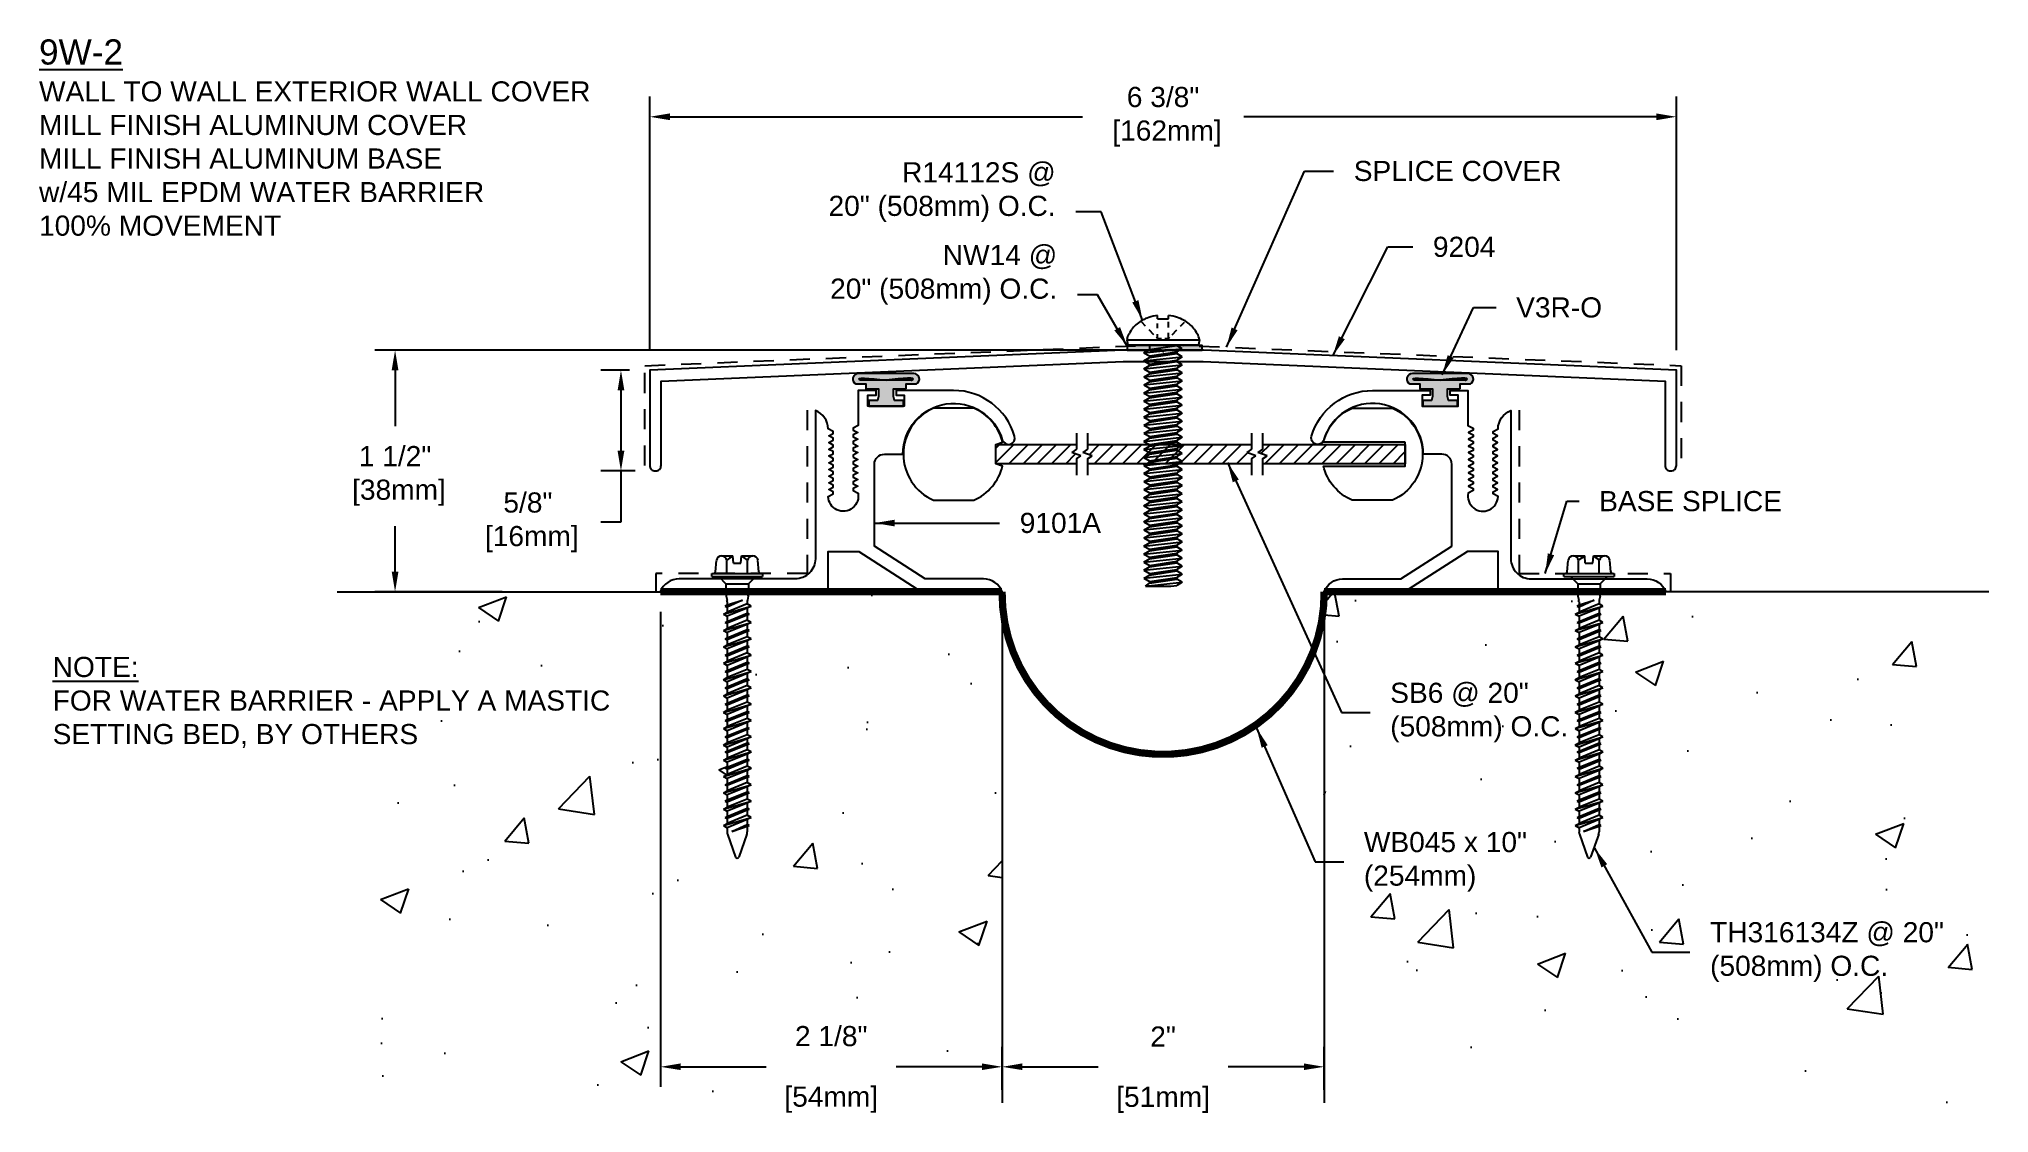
# Model space of a CAD drawing. Header units: inches. Extents: x 1.4 to 13.6, y 3.5 to 10.2.
import ezdxf

# ---------------------------------------------------------------- set-up
doc = ezdxf.new("R2010")
doc.units = ezdxf.units.IN
doc.header["$MEASUREMENT"] = 0
doc.linetypes.add('DASHED2', pattern=[0.375, 0.25, -0.125])
for name, color, linetype in [('ANCHORS', 4, 'Continuous'), ('CONDITIONS', 1, 'Continuous'), ('DIMENSIONS', 3, 'Continuous'), ('FILLERS', 2, 'Continuous'), ('METALS', 7, 'Continuous'), ('TEXT', 2, 'Continuous')]:
    doc.layers.add(name, color=color, linetype=linetype)
doc.styles.add('ARIAL', font='arial.ttf')
doc.dimstyles.new('Arial', dxfattribs={"dimtxt": 0.125, "dimasz": 0.125, "dimexe": 0.125, "dimexo": 0.125, "dimgap": 0.125, "dimtad": 0, "dimtih": 1, "dimtoh": 1, "dimdec": 4, "dimzin": 3, "dimdsep": 46, "dimlunit": 4, "dimtxsty": 'ARIAL', "dimcen": 0.125, "dimadec": 0, "dimazin": 0, "dimtfac": 1, "dimtdec": 4, "dimtofl": 0, "dimtmove": 0, "dimatfit": 3, "dimfxl": 0, "dimfrac": 2, "dimtolj": 1, "dimtzin": 0, "dimarcsym": 0})
pattern_1 = [(50, (0, 0.045), (1.79315, -0.15688), [0.1875, -2.0625]), (355, (0, 0.045), (-0.34688, 1.88048), [0.15, -1.65]), (100.451, (0.1494, 0.032), (1.44627, 1.7236), [0.15935, -1.75286]), (46.184, (0, 0.545), (2.6681, -0.4138), [0.28125, -3.09375]), (96.636, (0.2223, 0.5105), (2.33666, 2.4353), [0.23903, -2.6293]), (351.184, (0, 0.545), (2.33665, 2.4353), [0.225, -2.475]), (21, (0.25, 0.42), (1.49227, -1.00655), [0.1875, -2.0625]), (326, (0.25, 0.42), (0.60829, 1.81288), [0.15, -1.65]), (71.451, (0.3744, 0.3361), (2.10056, 0.80633), [0.15935, -1.75286]), (37.5, (0, 0.045), (0.0304, 0.832235), [0, -1.63, 0, -1.675, 0, -1.65625]), (7.5, (0, 0.045), (0.657674, 0.98603), [0, -0.955, 0, -1.5925, 0, -0.63125]), (327.5, (-0.5575, 0.045), (1.334556, -0.056387), [0, -0.625, 0, -1.95, 0, -2.5875]), (317.5, (-0.8075, 0.045), (1.457965, 0.25026), [0, -0.8125, 0, -1.295, 0, -1.8375])]

msp = doc.modelspace()

# ---------------------------------------------------------------- texts
at = {"layer": 'TEXT', "attachment_point": 1, "style": 'ARIAL'}
for s, insert, char_height, width in [('{\\L9W-2\\P\\H0.8x;\\lWALL TO WALL EXTERIOR WALL COVER\\PMILL FINISH ALUMINUM COVER\\PMILL FINISH ALUMINUM BASE\\Pw/45 MIL EPDM WATER BARRIER\\P100% MOVEMENT}', (1.44772, 10.19463), 0.15625, 4.28125), ('{\\LNOTE:}\\PFOR WATER BARRIER - APPLY A MASTIC SETTING BED, BY OTHERS', (1.53229, 6.36035), 0.125, 3.5528074)]:
    msp.add_mtext(s, dxfattribs=dict(at, insert=insert, char_height=char_height, width=width))
at = {"layer": 'TEXT', "char_height": 0.125, "style": 'ARIAL'}
for s, insert, attachment_point in [('R14112S @\\P20" (508mm) O.C.', (7.76186, 9.06084), 9), ('SPLICE COVER', (9.61342, 9.37678), 4), ('9204', (10.10501, 8.90577), 4), ('\\A1;NW14 @\\P20" (508mm) O.C.', (7.77168, 8.5467), 9), ('V3R-O', (10.62202, 8.52955), 4), ('\\A1;BASE SPLICE', (11.13763, 7.3902), 1), ('9101A', (7.53891, 7.19138), 4), ('SB6 @ 20"\\P(508mm) O.C.', (9.83985, 6.01444), 4), ('WB045 x 10"\\P(254mm)', (9.67626, 5.08758), 4), ('TH316134Z @ 20"\\P(508mm) O.C.', (11.82659, 4.52771), 4)]:
    msp.add_mtext(s, dxfattribs=dict(at, insert=insert, attachment_point=attachment_point))

# ---------------------------------------------------------------- blocks, each defined once
blk = doc.blocks.new('9204')
blk.add_lwpolyline([(0.01, 0.07), (0, 0.06), (-0.01, 0.07), (-0.25, 0.07), (-3.188, -0.055), (-3.188, -0.646, 0.414214), (-3.154, -0.68), (-3.152, -0.68, 0.414214), (-3.118, -0.646), (-3.118, -0.122), (-0.249, 0), (0.249, 0), (3.118, -0.122), (3.118, -0.646, 0.414214), (3.152, -0.68), (3.154, -0.68, 0.414214), (3.188, -0.646), (3.188, -0.055), (0.25, 0.07)], format="xyb", close=True)
blk = doc.blocks.new('TH-316134')
for p, q in [((-0.097, 0.127), (-0.027, 0.127)), ((-0.023, 0.083), (-0.027, 0.127)), ((0.023, 0.083), (0.027, 0.127)), ((0.027, 0.127), (0.097, 0.127)), ((-0.157, 0.019), (0.157, 0.019)), ((-0.157, 0), (-0.157, 0.019)), ((-0.157, 0), (0.157, 0)), ((-0.135, 0.029), (-0.129, 0.1)), ((-0.115, 0), (-0.07, -0.045)), ((-0.065, 0.019), (-0.065, 0.1)), ((-0.023, 0.083), (0.023, 0.083)), ((0.064, 0.019), (0.064, 0.1)), ((0.115, 0), (0.07, -0.045)), ((0.135, 0.029), (0.129, 0.1)), ((0.157, 0.019), (0.157, 0)), ((-0.07, -0.045), (0.07, -0.045)), ((-0.07, -0.045), (-0.07, -0.112)), ((0.07, -0.045), (0.07, -0.112)), ((-0.086, -0.234), (0.086, -0.184)), ((-0.086, -0.234), (-0.062, -0.221)), ((-0.086, -0.234), (-0.062, -0.247)), ((-0.074, -0.184), (0.032, -0.147)), ((-0.074, -0.184), (-0.062, -0.177)), ((-0.074, -0.184), (-0.062, -0.19)), ((-0.074, -0.285), (0.074, -0.234)), ((-0.069, -0.122), (-0.063, -0.148)), ((0.032, -0.147), (-0.062, -0.19)), ((-0.062, -0.177), (0.032, -0.147)), ((-0.062, -0.157), (-0.062, -0.177)), ((0.062, -0.171), (-0.062, -0.221)), ((-0.062, -0.19), (-0.062, -0.221)), ((0.062, -0.197), (-0.062, -0.247)), ((-0.062, -0.279), (0.062, -0.228)), ((0.062, -0.241), (-0.062, -0.291)), ((0.062, -0.157), (0.062, -0.171)), ((0.086, -0.184), (0.062, -0.171)), ((0.086, -0.184), (0.062, -0.197)), ((0.062, -0.197), (0.062, -0.228)), ((0.074, -0.234), (0.062, -0.228)), ((0.074, -0.234), (0.062, -0.241)), ((0.062, -0.241), (0.062, -0.272)), ((0.069, -0.122), (0.063, -0.148)), ((-0.086, -0.336), (0.086, -0.285)), ((-0.086, -0.336), (-0.062, -0.323)), ((-0.086, -0.336), (-0.062, -0.349)), ((-0.074, -0.285), (-0.062, -0.279)), ((-0.074, -0.285), (-0.062, -0.291)), ((-0.074, -0.387), (0.074, -0.336)), ((-0.062, -0.247), (-0.062, -0.279)), ((0.062, -0.272), (-0.062, -0.323)), ((-0.062, -0.291), (-0.062, -0.323)), ((0.062, -0.298), (-0.062, -0.349)), ((-0.062, -0.381), (0.062, -0.33)), ((0.062, -0.342), (-0.062, -0.393)), ((-0.062, -0.349), (-0.062, -0.381)), ((0.086, -0.285), (0.062, -0.272)), ((0.086, -0.285), (0.062, -0.298)), ((0.062, -0.298), (0.062, -0.33)), ((0.074, -0.336), (0.062, -0.33)), ((0.074, -0.336), (0.062, -0.342)), ((0.062, -0.342), (0.062, -0.374)), ((-0.086, -0.437), (0.086, -0.387)), ((-0.086, -0.437), (-0.062, -0.425)), ((-0.086, -0.437), (-0.062, -0.45)), ((-0.074, -0.387), (-0.062, -0.381)), ((-0.074, -0.387), (-0.062, -0.393)), ((-0.074, -0.488), (0.074, -0.437)), ((-0.074, -0.488), (-0.062, -0.482)), ((0.062, -0.374), (-0.062, -0.425)), ((-0.062, -0.393), (-0.062, -0.425)), ((0.062, -0.4), (-0.062, -0.45)), ((-0.062, -0.482), (0.062, -0.431)), ((0.062, -0.444), (-0.062, -0.494)), ((-0.062, -0.45), (-0.062, -0.482)), ((0.062, -0.475), (-0.062, -0.526)), ((0.086, -0.387), (0.062, -0.374)), ((0.086, -0.387), (0.062, -0.4)), ((0.062, -0.4), (0.062, -0.431)), ((0.074, -0.437), (0.062, -0.431)), ((0.074, -0.437), (0.062, -0.444)), ((0.062, -0.444), (0.062, -0.475)), ((0.086, -0.488), (0.062, -0.475)), ((-0.086, -0.539), (0.086, -0.488)), ((-0.086, -0.539), (-0.062, -0.526)), ((-0.086, -0.539), (-0.062, -0.552)), ((-0.086, -0.641), (0.086, -0.59)), ((-0.074, -0.488), (-0.062, -0.494)), ((-0.074, -0.59), (0.074, -0.539)), ((-0.074, -0.59), (-0.062, -0.584)), ((-0.074, -0.59), (-0.062, -0.596)), ((-0.062, -0.494), (-0.062, -0.526)), ((0.062, -0.501), (-0.062, -0.552)), ((-0.062, -0.584), (0.062, -0.533)), ((0.062, -0.545), (-0.062, -0.596)), ((-0.062, -0.552), (-0.062, -0.584)), ((0.062, -0.577), (-0.062, -0.628)), ((-0.062, -0.596), (-0.062, -0.628)), ((0.062, -0.603), (-0.062, -0.654)), ((0.086, -0.488), (0.062, -0.501)), ((0.062, -0.501), (0.062, -0.533)), ((0.074, -0.539), (0.062, -0.533)), ((0.074, -0.539), (0.062, -0.545)), ((0.062, -0.545), (0.062, -0.577)), ((0.086, -0.59), (0.062, -0.577)), ((0.086, -0.59), (0.062, -0.603)), ((0.062, -0.603), (0.062, -0.634)), ((-0.086, -0.641), (-0.062, -0.628)), ((-0.086, -0.641), (-0.062, -0.654)), ((-0.086, -0.742), (0.086, -0.691)), ((-0.074, -0.691), (0.074, -0.641)), ((-0.074, -0.691), (-0.062, -0.685)), ((-0.074, -0.691), (-0.062, -0.698)), ((-0.062, -0.685), (0.062, -0.634)), ((0.062, -0.647), (-0.062, -0.698)), ((-0.062, -0.654), (-0.062, -0.685)), ((0.062, -0.678), (-0.062, -0.729)), ((-0.062, -0.698), (-0.062, -0.729)), ((0.062, -0.704), (-0.062, -0.755)), ((0.074, -0.641), (0.062, -0.634)), ((0.074, -0.641), (0.062, -0.647)), ((0.062, -0.647), (0.062, -0.678)), ((0.086, -0.691), (0.062, -0.678)), ((0.086, -0.691), (0.062, -0.704)), ((0.062, -0.704), (0.062, -0.736)), ((-0.086, -0.742), (-0.062, -0.729)), ((-0.086, -0.742), (-0.062, -0.755)), ((-0.086, -0.844), (0.086, -0.793)), ((-0.086, -0.844), (-0.062, -0.831)), ((-0.086, -0.844), (-0.062, -0.857)), ((-0.074, -0.793), (0.074, -0.742)), ((-0.074, -0.793), (-0.062, -0.787)), ((-0.074, -0.793), (-0.062, -0.799)), ((-0.074, -0.895), (0.074, -0.844)), ((-0.062, -0.787), (0.062, -0.736)), ((0.062, -0.748), (-0.062, -0.799)), ((-0.062, -0.755), (-0.062, -0.787)), ((0.062, -0.78), (-0.062, -0.831)), ((-0.062, -0.799), (-0.062, -0.831)), ((0.062, -0.806), (-0.062, -0.857)), ((-0.062, -0.888), (0.062, -0.838)), ((0.074, -0.742), (0.062, -0.736)), ((0.074, -0.742), (0.062, -0.748)), ((0.062, -0.748), (0.062, -0.78)), ((0.086, -0.793), (0.062, -0.78)), ((0.086, -0.793), (0.062, -0.806)), ((0.062, -0.806), (0.062, -0.838)), ((0.074, -0.844), (0.062, -0.838)), ((0.074, -0.844), (0.062, -0.85)), ((-0.086, -0.945), (0.086, -0.895)), ((-0.086, -0.945), (-0.062, -0.932)), ((-0.086, -0.945), (-0.062, -0.958)), ((-0.074, -0.895), (-0.062, -0.888)), ((-0.074, -0.895), (-0.062, -0.901)), ((-0.074, -0.996), (0.074, -0.945)), ((0.062, -0.85), (-0.062, -0.901)), ((-0.062, -0.857), (-0.062, -0.888)), ((0.062, -0.882), (-0.062, -0.932)), ((-0.062, -0.901), (-0.062, -0.932)), ((0.062, -0.907), (-0.062, -0.958)), ((-0.062, -0.99), (0.062, -0.939)), ((0.062, -0.951), (-0.062, -1.002)), ((-0.062, -0.958), (-0.062, -0.99)), ((0.062, -0.85), (0.062, -0.882)), ((0.086, -0.895), (0.062, -0.882)), ((0.086, -0.895), (0.062, -0.907)), ((0.062, -0.907), (0.062, -0.939)), ((0.074, -0.945), (0.062, -0.939)), ((0.074, -0.945), (0.062, -0.951)), ((0.062, -0.951), (0.062, -0.983)), ((-0.086, -1.047), (0.086, -0.996)), ((-0.086, -1.047), (-0.062, -1.034)), ((-0.086, -1.047), (-0.062, -1.06)), ((-0.086, -1.141), (0.086, -1.09)), ((-0.074, -0.996), (-0.062, -0.99)), ((-0.074, -0.996), (-0.062, -1.002)), ((-0.074, -1.09), (0.074, -1.039)), ((-0.074, -1.09), (-0.062, -1.084)), ((-0.074, -1.09), (-0.062, -1.096)), ((0.062, -0.983), (-0.062, -1.034)), ((-0.062, -1.002), (-0.062, -1.034)), ((0.062, -1.009), (-0.062, -1.06)), ((-0.062, -1.084), (0.062, -1.033)), ((0.062, -1.045), (-0.062, -1.096)), ((-0.062, -1.052), (-0.062, -1.084)), ((0.062, -1.077), (-0.062, -1.128)), ((0.086, -0.996), (0.062, -0.983)), ((0.086, -0.996), (0.062, -1.009)), ((0.062, -1.001), (0.062, -1.033)), ((0.074, -1.039), (0.062, -1.033)), ((0.074, -1.039), (0.062, -1.045)), ((0.062, -1.045), (0.062, -1.077)), ((0.086, -1.09), (0.062, -1.077)), ((0.086, -1.09), (0.062, -1.103)), ((-0.086, -1.141), (-0.062, -1.128)), ((-0.086, -1.141), (-0.062, -1.154)), ((-0.086, -1.242), (0.086, -1.191)), ((-0.074, -1.191), (0.074, -1.141)), ((-0.074, -1.191), (-0.062, -1.185)), ((-0.074, -1.191), (-0.062, -1.198)), ((-0.062, -1.096), (-0.062, -1.128)), ((0.062, -1.103), (-0.062, -1.154)), ((-0.062, -1.185), (0.062, -1.134)), ((0.062, -1.147), (-0.062, -1.198)), ((-0.062, -1.154), (-0.062, -1.185)), ((0.062, -1.178), (-0.062, -1.229)), ((-0.062, -1.198), (-0.062, -1.229)), ((0.062, -1.204), (-0.062, -1.255)), ((0.062, -1.103), (0.062, -1.134)), ((0.074, -1.141), (0.062, -1.134)), ((0.074, -1.141), (0.062, -1.147)), ((0.062, -1.147), (0.062, -1.178)), ((0.086, -1.191), (0.062, -1.178)), ((0.086, -1.191), (0.062, -1.204)), ((0.062, -1.204), (0.062, -1.236)), ((-0.086, -1.242), (-0.062, -1.229)), ((-0.086, -1.242), (-0.062, -1.255)), ((-0.086, -1.344), (0.086, -1.293)), ((-0.086, -1.344), (-0.062, -1.331)), ((-0.074, -1.293), (0.074, -1.242)), ((-0.074, -1.293), (-0.062, -1.287)), ((-0.074, -1.293), (-0.062, -1.299)), ((-0.062, -1.287), (0.062, -1.236)), ((0.062, -1.248), (-0.062, -1.299)), ((-0.062, -1.255), (-0.062, -1.287)), ((0.062, -1.28), (-0.062, -1.331)), ((-0.062, -1.299), (-0.062, -1.331)), ((0.062, -1.306), (-0.062, -1.357)), ((0.074, -1.242), (0.062, -1.236)), ((0.074, -1.242), (0.062, -1.248)), ((0.062, -1.248), (0.062, -1.28)), ((0.086, -1.293), (0.062, -1.28)), ((0.086, -1.293), (0.062, -1.306)), ((0.062, -1.306), (0.062, -1.338)), ((-0.086, -1.344), (-0.062, -1.357)), ((-0.086, -1.445), (0.086, -1.395)), ((-0.086, -1.445), (-0.062, -1.432)), ((-0.086, -1.445), (-0.062, -1.458)), ((-0.074, -1.395), (0.074, -1.344)), ((-0.074, -1.395), (-0.062, -1.388)), ((-0.074, -1.395), (-0.062, -1.401)), ((-0.074, -1.496), (0.074, -1.445)), ((-0.062, -1.388), (0.062, -1.338)), ((0.062, -1.35), (-0.062, -1.401)), ((-0.062, -1.357), (-0.062, -1.388)), ((0.062, -1.382), (-0.062, -1.432)), ((-0.062, -1.401), (-0.062, -1.432)), ((0.062, -1.407), (-0.062, -1.458)), ((-0.062, -1.49), (0.062, -1.439)), ((0.062, -1.451), (-0.062, -1.502)), ((0.074, -1.344), (0.062, -1.338)), ((0.074, -1.344), (0.062, -1.35)), ((0.062, -1.35), (0.062, -1.382)), ((0.086, -1.395), (0.062, -1.382)), ((0.086, -1.395), (0.062, -1.407)), ((0.062, -1.407), (0.062, -1.439)), ((0.074, -1.445), (0.062, -1.439)), ((0.074, -1.445), (0.062, -1.451)), ((0.062, -1.451), (0.062, -1.483)), ((-0.086, -1.547), (0.086, -1.496)), ((-0.086, -1.547), (-0.062, -1.534)), ((-0.086, -1.547), (-0.062, -1.56)), ((-0.074, -1.496), (-0.062, -1.49)), ((-0.074, -1.496), (-0.062, -1.502)), ((-0.062, -1.458), (-0.062, -1.49)), ((0.062, -1.483), (-0.062, -1.534)), ((-0.062, -1.502), (-0.062, -1.534)), ((0.062, -1.509), (-0.062, -1.56)), ((-0.062, -1.56), (-0.062, -1.586)), ((-0.034, -1.584), (0.062, -1.541)), ((-0.034, -1.584), (0.074, -1.547)), ((0.062, -1.553), (-0.034, -1.584)), ((0.086, -1.496), (0.062, -1.483)), ((0.086, -1.496), (0.062, -1.509)), ((0.062, -1.509), (0.062, -1.541)), ((0.074, -1.547), (0.062, -1.541)), ((0.074, -1.547), (0.062, -1.553)), ((0.062, -1.553), (0.062, -1.586)), ((-0.06, -1.601), (-0.01, -1.744)), ((0.06, -1.601), (0.01, -1.744))]:
    blk.add_line(p, q)
for centre, radius, start, end in [((-0.097, 0.095), 0.0327, 9.285, 170.715), ((0, 0.038), 0.0896, 107.4215, 136.0407), ((0, 0.038), 0.0896, 43.9593, 72.5785), ((0.097, 0.095), 0.0327, 9.285, 170.715), ((-0.146, 0.03), 0.0112, 270, 355), ((0.146, 0.03), 0.0112, 185, 270), ((-0.023, -0.112), 0.0465, 180, 191.9357), ((0.023, -0.112), 0.0465, 348.0643, 0), ((-0.109, -0.157), 0.0465, 0, 11.9357), ((0.109, -0.157), 0.0465, 168.0643, 180), ((-0.016, -1.586), 0.0465, 180, 199.3058), ((0.016, -1.586), 0.0465, 340.6942, 0), ((0, -1.739), 0.0106, 204.1001, 335.8999)]:
    blk.add_arc(centre, radius, start, end)
blk = doc.blocks.new('TH316134')
blk.add_blockref('TH-316134', (0, 0))
blk = doc.blocks.new('SB6')
h = blk.add_hatch()
h.set_pattern_fill('ANSI31', color=256, scale=0.5, style=0)
h.paths.add_polyline_path([(2.805, -0.06), (2.805, 0.06), (1.919, 0.06), (1.919, 0.03), (1.89, 0.011), (1.947, -0.011), (1.919, -0.03), (1.919, -0.06)])
h.paths.add_polyline_path([(1.849, -0.06), (1.849, -0.03), (1.877, -0.011), (1.82, 0.011), (1.849, 0.03), (1.849, 0.06), (0.832, 0.06), (0.832, 0.03), (0.803, 0.011), (0.86, -0.011), (0.832, -0.03), (0.832, -0.06)])
h.paths.add_polyline_path([(0.762, -0.06), (0.762, -0.03), (0.79, -0.011), (0.733, 0.011), (0.762, 0.03), (0.762, 0.06), (0.262, 0.06), (0.262, -0.06)])
for p, q in [((0.762, 0.13), (0.762, 0.03)), ((0.832, 0.13), (0.832, 0.03)), ((1.849, 0.13), (1.849, 0.03)), ((1.919, 0.13), (1.919, 0.03)), ((0.762, 0.03), (0.733, 0.011)), ((0.79, -0.011), (0.733, 0.011)), ((0.832, 0.03), (0.803, 0.011)), ((0.86, -0.011), (0.803, 0.011)), ((1.849, 0.03), (1.82, 0.011)), ((1.877, -0.011), (1.82, 0.011)), ((1.919, 0.03), (1.89, 0.011)), ((1.947, -0.011), (1.89, 0.011)), ((0.762, -0.03), (0.79, -0.011)), ((0.762, -0.03), (0.762, -0.13)), ((0.832, -0.03), (0.86, -0.011)), ((0.832, -0.03), (0.832, -0.13)), ((1.849, -0.03), (1.877, -0.011)), ((1.849, -0.03), (1.849, -0.13)), ((1.919, -0.03), (1.947, -0.011)), ((1.919, -0.03), (1.919, -0.13))]:
    blk.add_line(p, q)
for points in [[(0.304, 0.074, 0.233897), (0.125, 0.286), (-0.125, 0.286, 0.654654), (-0.125, -0.286), (0.125, -0.286, 0.233897), (0.304, -0.074), (0.262, -0.06), (0.262, 0.06)], [(2.805, 0.074), (2.296, 0.074, -0.233897), (2.475, 0.286), (2.725, 0.286, -0.654654), (2.725, -0.286), (2.475, -0.286, -0.233897), (2.296, -0.074), (2.805, -0.074)]]:
    blk.add_lwpolyline(points, format="xyb", close=True)
for points in [[(0.262, 0.06), (0.762, 0.06)], [(0.832, 0.06), (1.849, 0.06)], [(1.919, 0.06), (2.805, 0.06), (2.805, -0.06), (1.919, -0.06)], [(0.762, -0.06), (0.262, -0.06)], [(1.849, -0.06), (0.832, -0.06)]]:
    blk.add_lwpolyline(points)
blk = doc.blocks.new('*D5')
at = {"layer": 'Defpoints', "color": 0}
for p in [(8.419, 8.265), (3.659, 6.765), (4.45, 6.765)]:
    blk.add_point(p, dxfattribs=at)
at = {"layer": 'DIMENSIONS', "color": 0, "lineweight": -2}
for p, q in [((8.294, 8.265), (3.534, 8.265)), ((3.659, 8.14), (3.659, 7.794)), ((3.659, 6.89), (3.659, 7.173)), ((4.325, 6.765), (3.534, 6.765))]:
    blk.add_line(p, q, dxfattribs=at)
at = {"layer": 'DIMENSIONS', "color": 0}
for points in [[(3.638, 8.14), (3.68, 8.14), (3.659, 8.265)], [(3.638, 6.89), (3.68, 6.89), (3.659, 6.765)]]:
    blk.add_solid(points, dxfattribs=at)
at = {"layer": 'DIMENSIONS', "color": 0, "insert": (3.659, 7.484), "char_height": 0.125, "attachment_point": 5, "style": 'ARIAL'}
blk.add_mtext('\\A1;1 1/2"\\P [38mm]', dxfattribs=at)
blk = doc.blocks.new('*D6')
at = {"layer": 'Defpoints', "color": 0}
for p in [(5.307, 6.765), (7.429, 3.815), (7.429, 3.547)]:
    blk.add_point(p, dxfattribs=at)
at = {"layer": 'DIMENSIONS', "color": 0, "lineweight": -2}
for p, q in [((5.307, 6.64), (5.307, 3.69)), ((7.429, 3.672), (7.429, 3.94)), ((5.432, 3.815), (5.963, 3.815)), ((7.304, 3.815), (6.772, 3.815))]:
    blk.add_line(p, q, dxfattribs=at)
at = {"layer": 'DIMENSIONS', "color": 0}
for points in [[(5.432, 3.836), (5.432, 3.795), (5.307, 3.815)], [(7.304, 3.836), (7.304, 3.795), (7.429, 3.815)]]:
    blk.add_solid(points, dxfattribs=at)
at = {"layer": 'DIMENSIONS', "color": 0, "char_height": 0.125, "attachment_point": 5, "style": 'ARIAL'}
for s, insert in [('\\A1;2 1/8"', (6.368, 4.005)), ('\\A1;[54mm]', (6.368, 3.611))]:
    blk.add_mtext(s, dxfattribs=dict(at, insert=insert))
blk = doc.blocks.new('*D7')
at = {"layer": 'Defpoints', "color": 0}
for p in [(5.241, 8.14), (5.062, 7.515), (5.275, 7.515)]:
    blk.add_point(p, dxfattribs=at)
at = {"layer": 'DIMENSIONS', "color": 0, "lineweight": -2}
for p, q in [((5.116, 8.14), (4.937, 8.14)), ((5.062, 8.015), (5.062, 7.64)), ((5.15, 7.515), (4.937, 7.515)), ((5.062, 7.515), (5.062, 7.196)), ((5.062, 7.196), (4.937, 7.196))]:
    blk.add_line(p, q, dxfattribs=at)
at = {"layer": 'DIMENSIONS', "color": 0}
for points in [[(5.041, 8.015), (5.083, 8.015), (5.062, 8.14)], [(5.041, 7.64), (5.083, 7.64), (5.062, 7.515)]]:
    blk.add_solid(points, dxfattribs=at)
at = {"layer": 'DIMENSIONS', "color": 0, "insert": (4.484, 7.196), "char_height": 0.125, "attachment_point": 5, "style": 'ARIAL'}
blk.add_mtext('\\A1;5/8"\\P [16mm]', dxfattribs=at)
blk = doc.blocks.new('*D8')
at = {"layer": 'Defpoints', "color": 0}
for p in [(9.429, 3.815), (7.429, 3.547), (9.429, 3.547)]:
    blk.add_point(p, dxfattribs=at)
at = {"layer": 'DIMENSIONS', "color": 0, "lineweight": -2}
for p, q in [((7.429, 3.672), (7.429, 3.94)), ((9.429, 3.672), (9.429, 3.94)), ((7.554, 3.815), (8.025, 3.815)), ((9.304, 3.815), (8.834, 3.815))]:
    blk.add_line(p, q, dxfattribs=at)
at = {"layer": 'DIMENSIONS', "color": 0}
for points in [[(7.554, 3.836), (7.554, 3.795), (7.429, 3.815)], [(9.304, 3.836), (9.304, 3.795), (9.429, 3.815)]]:
    blk.add_solid(points, dxfattribs=at)
at = {"layer": 'DIMENSIONS', "color": 0, "char_height": 0.125, "attachment_point": 5, "style": 'ARIAL'}
for s, insert in [('\\A1;2"', (8.429, 4.003)), ('\\A1;[51mm]', (8.429, 3.61))]:
    blk.add_mtext(s, dxfattribs=dict(at, insert=insert))
blk = doc.blocks.new('*D9')
at = {"layer": 'Defpoints', "color": 0}
for p in [(11.617, 9.714), (5.241, 8.14), (11.617, 8.14)]:
    blk.add_point(p, dxfattribs=at)
at = {"layer": 'DIMENSIONS', "color": 0, "lineweight": -2}
for p, q in [((5.241, 8.265), (5.241, 9.839)), ((11.617, 8.265), (11.617, 9.839)), ((5.366, 9.714), (7.928, 9.714)), ((11.492, 9.714), (8.931, 9.714))]:
    blk.add_line(p, q, dxfattribs=at)
at = {"layer": 'DIMENSIONS', "color": 0}
for points in [[(5.366, 9.735), (5.366, 9.693), (5.241, 9.714)], [(11.492, 9.735), (11.492, 9.693), (11.617, 9.714)]]:
    blk.add_solid(points, dxfattribs=at)
at = {"layer": 'DIMENSIONS', "color": 0, "insert": (8.429, 9.714), "char_height": 0.125, "attachment_point": 5, "style": 'ARIAL'}
blk.add_mtext('\\A1;6 3/8"\\P [162mm]', dxfattribs=at)
blk = doc.blocks.new('9101a')
blk.add_lwpolyline([(-0.925, 0.836), (-0.897, 0.822), (-0.925, 0.807), (-0.925, 0.795), (-0.897, 0.78), (-0.925, 0.766), (-0.925, 0.753), (-0.897, 0.739), (-0.925, 0.724), (-0.925, 0.711), (-0.897, 0.697), (-0.925, 0.682), (-0.925, 0.67), (-0.897, 0.655), (-0.925, 0.641), (-0.925, 0.628), (-0.895, 0.613, -1.093785), (-1.08, 0.591), (-1.049, 0.607), (-1.049, 0.62), (-1.077, 0.634), (-1.049, 0.649), (-1.049, 0.661), (-1.077, 0.676), (-1.049, 0.691), (-1.049, 0.703), (-1.077, 0.718), (-1.049, 0.732), (-1.049, 0.745), (-1.077, 0.759), (-1.049, 0.774), (-1.049, 0.786), (-1.077, 0.801), (-1.049, 0.816), (-1.049, 0.828), (-1.077, 0.843), (-1.049, 0.857), (-1.049, 0.87), (-1.077, 0.884), (-1.049, 0.899), (-1.049, 0.911), (-1.077, 0.926), (-1.049, 0.941), (-1.049, 0.953), (-1.077, 0.968), (-1.049, 0.982), (-1.049, 0.995), (-1.08, 1.011, 0.304337), (-1.16, 1.125), (-1.16, 0.205, -0.414214), (-1.285, 0.08), (-2.006, 0.08, 0.310805), (-2.123, 0), (-1.08, 0), (-1.08, 0.25), (-0.89, 0.25), (-0.5, 0), (0, 0, 0.306943), (-0.115, 0.08), (-0.477, 0.08), (-0.793, 0.283), (-0.793, 0.792, -0.414214), (-0.731, 0.854), (-0.616, 0.854, -0.865696), (0.001, 0.944, 1), (0.078, 0.966, 0.330951), (-0.301, 1.25), (-0.658, 1.25), (-0.658, 1.22), (-0.608, 1.22), (-0.608, 1.152), (-0.833, 1.152), (-0.833, 1.22), (-0.783, 1.22), (-0.783, 1.25), (-0.893, 1.25), (-0.893, 1.032), (-0.925, 1.016), (-0.925, 1.003), (-0.897, 0.989), (-0.925, 0.974), (-0.925, 0.961), (-0.897, 0.947), (-0.925, 0.932), (-0.925, 0.92), (-0.897, 0.905), (-0.925, 0.891), (-0.925, 0.878), (-0.897, 0.864), (-0.925, 0.849)], format="xyb", close=True)
blk = doc.blocks.new('V3RforCM')
at = {"linetype": 'Continuous'}
h = blk.add_hatch(color=256, dxfattribs=at)
h.paths.add_polyline_path([(0.124, -0.302), (0.124, -0.267), (0.069, -0.267), (0.063, -0.241), (0.063, -0.194), (0.141, -0.194), (0.141, -0.163), (0.205, -0.163, 0.778538), (0.192, -0.1), (-0.159, -0.1, 0.778538), (-0.172, -0.163), (-0.109, -0.163), (-0.109, -0.194), (-0.03, -0.194), (-0.03, -0.241), (-0.036, -0.267), (-0.091, -0.267), (-0.091, -0.302)])
edge = h.paths.add_edge_path(flags=16)
edge.add_spline(control_points=[(-0.139, -0.141), (-0.14, -0.141), (-0.185, -0.12), (-0.087, -0.129), (0.017, -0.14)], knot_values=[0.028497, 0.028497, 0.028497, 0.028497, 0.032831, 0.201023, 0.201023, 0.201023, 0.201023], degree=3, periodic=0)
edge.add_spline(control_points=[(0.017, -0.14), (0.12, -0.129), (0.218, -0.12), (0.173, -0.141), (0.172, -0.141)], knot_values=[0.028497, 0.028497, 0.028497, 0.028497, 0.196688, 0.201023, 0.201023, 0.201023, 0.201023], degree=3, periodic=0)
edge.add_line((0.172, -0.141), (-0.139, -0.141))
blk.add_lwpolyline([(0.141, -0.194), (0.141, -0.163), (0.205, -0.163, 0.8111), (0.189, -0.1), (-0.156, -0.1, 0.8111), (-0.172, -0.163), (-0.109, -0.163), (-0.109, -0.194), (-0.03, -0.194), (-0.03, -0.241), (-0.036, -0.267), (-0.091, -0.267), (-0.091, -0.302), (0.124, -0.302), (0.124, -0.267), (0.069, -0.267), (0.063, -0.241), (0.063, -0.194)], format="xyb", close=True)
blk.add_lwpolyline([(0.172, -0.141), (-0.139, -0.141)])
for points in [[(-0.139, -0.141), (-0.14, -0.141), (-0.185, -0.12), (-0.087, -0.129), (0.017, -0.14)], [(0.172, -0.141), (0.173, -0.141), (0.218, -0.12), (0.12, -0.129), (0.017, -0.14)]]:
    blk.add_open_spline(points, degree=3, knots=[0.028497, 0.028497, 0.028497, 0.028497, 0.0328313, 0.2010226, 0.2010226, 0.2010226, 0.2010226])
blk = doc.blocks.new('NW14')
blk.add_hatch(color=256).paths.add_polyline_path([(0.2325, -0.03), (0.2325, 0), (-0.2325, 0), (-0.2325, -0.03)])
blk.add_lwpolyline([(-0.2325, -0.03), (0.2325, -0.03), (0.2325, 0), (-0.2325, 0)], close=True)
blk = doc.blocks.new('R14112')
for p, q in [((-0.109, 0.116), (-0.133, 0.141)), ((-0.034, 0.161), (-0.034, 0.182)), ((-0.034, 0.161), (0.034, 0.161)), ((-0.034, 0.103), (-0.034, 0.131)), ((0.034, 0.161), (0.034, 0.182)), ((0.034, 0.106), (0.034, 0.142)), ((0.109, 0.116), (0.133, 0.141)), ((-0.226, 0.031), (0.226, 0.031)), ((-0.226, 0.031), (-0.22, 0)), ((-0.22, 0), (0.22, 0)), ((-0.057, 0.062), (-0.086, 0.092)), ((-0.085, 0), (-0.085, -0.03)), ((-0.034, 0.038), (-0.042, 0.046)), ((-0.034, 0.038), (-0.034, 0.065)), ((-0.034, 0.038), (-0.01, 0.038)), ((0.01, 0.038), (0.034, 0.038)), ((0.034, 0.038), (0.034, 0.073)), ((0.034, 0.038), (0.042, 0.046)), ((0.057, 0.062), (0.086, 0.092)), ((0.085, 0), (0.085, -0.005)), ((0.226, 0.031), (0.22, 0)), ((-0.119, -0.05), (0.119, -0.025)), ((-0.119, -0.05), (-0.085, -0.03)), ((-0.119, -0.05), (-0.085, -0.07)), ((-0.119, -0.1), (0.119, -0.075)), ((-0.119, -0.1), (-0.085, -0.08)), ((-0.119, -0.1), (-0.085, -0.12)), ((-0.085, -0.03), (0.085, -0.005)), ((-0.085, -0.07), (0.085, -0.045)), ((-0.085, -0.08), (0.085, -0.055)), ((-0.085, -0.07), (-0.085, -0.08)), ((-0.085, -0.12), (0.085, -0.095)), ((-0.085, -0.13), (0.085, -0.105)), ((-0.085, -0.12), (-0.085, -0.13)), ((0.119, -0.025), (0.085, -0.005)), ((0.119, -0.025), (0.085, -0.045)), ((0.085, -0.045), (0.085, -0.055)), ((0.119, -0.075), (0.085, -0.055)), ((0.119, -0.075), (0.085, -0.095)), ((0.085, -0.095), (0.085, -0.105)), ((0.119, -0.125), (0.085, -0.105)), ((-0.119, -0.15), (0.119, -0.125)), ((-0.119, -0.15), (-0.085, -0.13)), ((-0.119, -0.15), (-0.085, -0.17)), ((-0.119, -0.2), (0.119, -0.175)), ((-0.119, -0.2), (-0.085, -0.18)), ((-0.119, -0.2), (-0.085, -0.22)), ((-0.119, -0.25), (0.119, -0.225)), ((-0.119, -0.25), (-0.085, -0.23)), ((-0.085, -0.17), (0.085, -0.145)), ((-0.085, -0.18), (0.085, -0.155)), ((-0.085, -0.17), (-0.085, -0.18)), ((-0.085, -0.22), (0.085, -0.195)), ((-0.085, -0.23), (0.085, -0.205)), ((-0.085, -0.22), (-0.085, -0.23)), ((0.119, -0.125), (0.085, -0.145)), ((0.085, -0.145), (0.085, -0.155)), ((0.119, -0.175), (0.085, -0.155)), ((0.119, -0.175), (0.085, -0.195)), ((0.085, -0.195), (0.085, -0.205)), ((0.119, -0.225), (0.085, -0.205)), ((0.119, -0.225), (0.085, -0.245)), ((-0.119, -0.25), (-0.085, -0.27)), ((-0.119, -0.3), (0.119, -0.275)), ((-0.119, -0.3), (-0.085, -0.28)), ((-0.119, -0.3), (-0.085, -0.32)), ((-0.119, -0.35), (0.119, -0.325)), ((-0.119, -0.35), (-0.085, -0.33)), ((-0.119, -0.35), (-0.085, -0.37)), ((-0.085, -0.27), (0.085, -0.245)), ((-0.085, -0.28), (0.085, -0.255)), ((-0.085, -0.27), (-0.085, -0.28)), ((-0.085, -0.32), (0.085, -0.295)), ((-0.085, -0.33), (0.085, -0.305)), ((-0.085, -0.32), (-0.085, -0.33)), ((-0.085, -0.37), (0.085, -0.345)), ((-0.085, -0.38), (0.085, -0.355)), ((0.085, -0.245), (0.085, -0.255)), ((0.119, -0.275), (0.085, -0.255)), ((0.119, -0.275), (0.085, -0.295)), ((0.085, -0.295), (0.085, -0.305)), ((0.119, -0.325), (0.085, -0.305)), ((0.119, -0.325), (0.085, -0.345)), ((0.085, -0.345), (0.085, -0.355)), ((0.119, -0.375), (0.085, -0.355)), ((-0.119, -0.4), (0.119, -0.375)), ((-0.119, -0.4), (-0.085, -0.38)), ((-0.119, -0.4), (-0.085, -0.42)), ((-0.119, -0.45), (0.119, -0.425)), ((-0.119, -0.45), (-0.085, -0.43)), ((-0.119, -0.45), (-0.085, -0.47)), ((-0.119, -0.5), (0.119, -0.475)), ((-0.119, -0.5), (-0.085, -0.48)), ((-0.085, -0.37), (-0.085, -0.38)), ((-0.085, -0.42), (0.085, -0.395)), ((-0.085, -0.43), (0.085, -0.405)), ((-0.085, -0.42), (-0.085, -0.43)), ((-0.085, -0.47), (0.085, -0.445)), ((-0.085, -0.48), (0.085, -0.455)), ((-0.085, -0.47), (-0.085, -0.48)), ((0.119, -0.375), (0.085, -0.395)), ((0.085, -0.395), (0.085, -0.405)), ((0.119, -0.425), (0.085, -0.405)), ((0.119, -0.425), (0.085, -0.445)), ((0.085, -0.445), (0.085, -0.455)), ((0.119, -0.475), (0.085, -0.455)), ((0.119, -0.475), (0.085, -0.495)), ((-0.119, -0.5), (-0.085, -0.52)), ((-0.119, -0.55), (0.119, -0.525)), ((-0.119, -0.55), (-0.085, -0.53)), ((-0.119, -0.55), (-0.085, -0.57)), ((-0.119, -0.6), (0.119, -0.575)), ((-0.119, -0.6), (-0.085, -0.58)), ((-0.119, -0.6), (-0.085, -0.62)), ((-0.085, -0.52), (0.085, -0.495)), ((-0.085, -0.53), (0.085, -0.505)), ((-0.085, -0.52), (-0.085, -0.53)), ((-0.085, -0.57), (0.085, -0.545)), ((-0.085, -0.58), (0.085, -0.555)), ((-0.085, -0.57), (-0.085, -0.58)), ((-0.085, -0.62), (0.085, -0.595)), ((-0.085, -0.63), (0.085, -0.605)), ((0.085, -0.495), (0.085, -0.505)), ((0.119, -0.525), (0.085, -0.505)), ((0.119, -0.525), (0.085, -0.545)), ((0.085, -0.545), (0.085, -0.555)), ((0.119, -0.575), (0.085, -0.555)), ((0.119, -0.575), (0.085, -0.595)), ((0.085, -0.595), (0.085, -0.605)), ((0.119, -0.625), (0.085, -0.605)), ((-0.119, -0.65), (0.119, -0.625)), ((-0.119, -0.65), (-0.085, -0.63)), ((-0.119, -0.65), (-0.085, -0.67)), ((-0.119, -0.7), (0.119, -0.675)), ((-0.119, -0.7), (-0.085, -0.68)), ((-0.119, -0.7), (-0.085, -0.72)), ((-0.119, -0.75), (0.119, -0.725)), ((-0.085, -0.62), (-0.085, -0.63)), ((-0.085, -0.67), (0.085, -0.645)), ((-0.085, -0.68), (0.085, -0.655)), ((-0.085, -0.67), (-0.085, -0.68)), ((-0.085, -0.72), (0.085, -0.695)), ((-0.085, -0.73), (0.085, -0.705)), ((-0.085, -0.72), (-0.085, -0.73)), ((0.119, -0.625), (0.085, -0.645)), ((0.085, -0.645), (0.085, -0.655)), ((0.119, -0.675), (0.085, -0.655)), ((0.119, -0.675), (0.085, -0.695)), ((0.085, -0.695), (0.085, -0.705)), ((0.119, -0.725), (0.085, -0.705)), ((0.119, -0.725), (0.085, -0.745)), ((-0.119, -0.75), (-0.085, -0.73)), ((-0.119, -0.75), (-0.085, -0.77)), ((-0.119, -0.8), (0.119, -0.775)), ((-0.119, -0.8), (-0.085, -0.78)), ((-0.119, -0.8), (-0.085, -0.82)), ((-0.119, -0.85), (0.119, -0.825)), ((-0.119, -0.85), (-0.085, -0.83)), ((-0.085, -0.77), (0.085, -0.745)), ((-0.085, -0.78), (0.085, -0.755)), ((-0.085, -0.77), (-0.085, -0.78)), ((-0.085, -0.82), (0.085, -0.795)), ((-0.085, -0.83), (0.085, -0.805)), ((-0.085, -0.82), (-0.085, -0.83)), ((-0.085, -0.87), (0.085, -0.845)), ((0.085, -0.745), (0.085, -0.755)), ((0.119, -0.775), (0.085, -0.755)), ((0.119, -0.775), (0.085, -0.795)), ((0.085, -0.795), (0.085, -0.805)), ((0.119, -0.825), (0.085, -0.805)), ((0.119, -0.825), (0.085, -0.845)), ((0.085, -0.845), (0.085, -0.855)), ((-0.119, -0.85), (-0.085, -0.87)), ((-0.119, -0.9), (0.119, -0.875)), ((-0.119, -0.9), (-0.085, -0.88)), ((-0.119, -0.9), (-0.085, -0.92)), ((-0.119, -0.95), (0.119, -0.925)), ((-0.119, -0.95), (-0.085, -0.93)), ((-0.119, -0.95), (-0.085, -0.97)), ((-0.085, -0.88), (0.085, -0.855)), ((-0.085, -0.87), (-0.085, -0.88)), ((-0.085, -0.92), (0.085, -0.895)), ((-0.085, -0.93), (0.085, -0.905)), ((-0.085, -0.92), (-0.085, -0.93)), ((-0.085, -0.97), (0.085, -0.945)), ((-0.085, -0.98), (0.085, -0.955)), ((0.119, -0.875), (0.085, -0.855)), ((0.119, -0.875), (0.085, -0.895)), ((0.085, -0.895), (0.085, -0.905)), ((0.119, -0.925), (0.085, -0.905)), ((0.119, -0.925), (0.085, -0.945)), ((0.085, -0.945), (0.085, -0.955)), ((0.119, -0.975), (0.085, -0.955)), ((-0.119, -1), (0.119, -0.975)), ((-0.119, -1), (-0.085, -0.98)), ((-0.119, -1), (-0.085, -1.02)), ((-0.119, -1.05), (0.119, -1.025)), ((-0.119, -1.05), (-0.085, -1.03)), ((-0.119, -1.05), (-0.085, -1.07)), ((-0.119, -1.1), (0.119, -1.075)), ((-0.119, -1.1), (-0.085, -1.08)), ((-0.085, -0.97), (-0.085, -0.98)), ((-0.085, -1.02), (0.085, -0.995)), ((-0.085, -1.03), (0.085, -1.005)), ((-0.085, -1.02), (-0.085, -1.03)), ((-0.085, -1.07), (0.085, -1.045)), ((-0.085, -1.08), (0.085, -1.055)), ((-0.085, -1.07), (-0.085, -1.08)), ((0.119, -0.975), (0.085, -0.995)), ((0.085, -0.995), (0.085, -1.005)), ((0.119, -1.025), (0.085, -1.005)), ((0.119, -1.025), (0.085, -1.045)), ((0.085, -1.045), (0.085, -1.055)), ((0.119, -1.075), (0.085, -1.055)), ((0.119, -1.075), (0.085, -1.095)), ((-0.119, -1.1), (-0.085, -1.12)), ((-0.119, -1.15), (0.119, -1.125)), ((-0.119, -1.15), (-0.085, -1.13)), ((-0.119, -1.15), (-0.085, -1.17)), ((-0.119, -1.2), (0.119, -1.175)), ((-0.119, -1.2), (-0.085, -1.18)), ((-0.119, -1.2), (-0.085, -1.22)), ((-0.085, -1.12), (0.085, -1.095)), ((-0.085, -1.13), (0.085, -1.105)), ((-0.085, -1.12), (-0.085, -1.13)), ((-0.085, -1.17), (0.085, -1.145)), ((-0.085, -1.18), (0.085, -1.155)), ((-0.085, -1.17), (-0.085, -1.18)), ((-0.085, -1.22), (0.085, -1.195)), ((-0.085, -1.23), (0.085, -1.205)), ((0.085, -1.095), (0.085, -1.105)), ((0.119, -1.125), (0.085, -1.105)), ((0.119, -1.125), (0.085, -1.145)), ((0.085, -1.145), (0.085, -1.155)), ((0.119, -1.175), (0.085, -1.155)), ((0.119, -1.175), (0.085, -1.195)), ((0.085, -1.195), (0.085, -1.205)), ((0.119, -1.225), (0.085, -1.205)), ((-0.119, -1.25), (0.119, -1.225)), ((-0.119, -1.25), (-0.085, -1.23)), ((-0.119, -1.25), (-0.085, -1.27)), ((-0.119, -1.3), (0.119, -1.275)), ((-0.119, -1.3), (-0.085, -1.28)), ((-0.119, -1.3), (-0.085, -1.32)), ((-0.119, -1.35), (0.119, -1.325)), ((-0.119, -1.35), (-0.085, -1.33)), ((-0.085, -1.22), (-0.085, -1.23)), ((-0.085, -1.27), (0.085, -1.245)), ((-0.085, -1.28), (0.085, -1.255)), ((-0.085, -1.27), (-0.085, -1.28)), ((-0.085, -1.32), (0.085, -1.295)), ((-0.085, -1.33), (0.085, -1.305)), ((-0.085, -1.32), (-0.085, -1.33)), ((0.119, -1.225), (0.085, -1.245)), ((0.085, -1.245), (0.085, -1.255)), ((0.119, -1.275), (0.085, -1.255)), ((0.119, -1.275), (0.085, -1.295)), ((0.085, -1.295), (0.085, -1.305)), ((0.119, -1.325), (0.085, -1.305)), ((0.119, -1.325), (0.085, -1.345)), ((-0.119, -1.35), (-0.085, -1.37)), ((-0.119, -1.4), (0.119, -1.375)), ((-0.119, -1.4), (-0.085, -1.38)), ((-0.119, -1.4), (-0.085, -1.42)), ((-0.119, -1.45), (0.119, -1.425)), ((-0.119, -1.45), (-0.085, -1.43)), ((-0.119, -1.45), (-0.085, -1.47)), ((-0.085, -1.37), (0.085, -1.345)), ((-0.085, -1.38), (0.085, -1.355)), ((-0.085, -1.37), (-0.085, -1.38)), ((-0.085, -1.42), (0.085, -1.395)), ((-0.085, -1.43), (0.085, -1.405)), ((-0.085, -1.42), (-0.085, -1.43)), ((-0.085, -1.47), (0.085, -1.445)), ((0.085, -1.345), (0.085, -1.355)), ((0.119, -1.375), (0.085, -1.355)), ((0.119, -1.375), (0.085, -1.395)), ((0.085, -1.395), (0.085, -1.405)), ((0.119, -1.425), (0.085, -1.405)), ((0.119, -1.425), (0.085, -1.445)), ((0.085, -1.445), (0.085, -1.455)), ((-0.11, -1.5), (0.119, -1.475)), ((-0.11, -1.5), (-0.085, -1.48)), ((-0.11, -1.5), (0.048, -1.5)), ((-0.085, -1.48), (0.085, -1.455)), ((-0.085, -1.47), (-0.085, -1.48)), ((0.048, -1.5), (0.085, -1.495)), ((0.119, -1.475), (0.085, -1.455)), ((0.119, -1.475), (0.085, -1.495))]:
    blk.add_line(p, q)
for centre, radius, start, end in [((-0.041, -0.02), 0.192, 128.7816, 152.7282), ((-0.016, -0.051), 0.232, 108.4084, 128.7816), ((0, -0.1), 0.284, 96.8718, 108.4084), ((0, -0.1), 0.284, 71.5916, 83.1282), ((0.016, -0.051), 0.232, 51.2184, 71.5916), ((0.041, -0.02), 0.192, 27.2718, 51.2184), ((-0.08, 0), 0.149, 152.7282, 167.9922), ((0.08, 0), 0.149, 12.0078, 27.2718)]:
    blk.add_arc(centre, radius, start, end)

# ---------------------------------------------------------------- dimensions: what is measured, and where the dimension line sits
at = {"layer": 'DIMENSIONS'}
dim = msp.add_linear_dim(base=(11.61728, 9.71425), p1=(5.24128, 8.13983), p2=(11.61728, 8.13983), dimstyle='Arial', override={"dimpost": '\\X'}, dxfattribs=at)
dim.commit()
dim.dimension.update_dxf_attribs({"geometry": '*D9', "text_midpoint": (8.42928, 9.71425), "dimtype": 160})
for base, p1, p2, picture, middle in [((3.65922, 6.76483), (8.41928, 8.26483), (4.45042, 6.76483), '*D5', (3.65922, 7.48358)), ((5.06186, 7.51483), (5.24128, 8.13983), (5.27528, 7.51483), '*D7', (4.48384, 7.19569))]:
    dim = msp.add_linear_dim(base=base, p1=p1, p2=p2, angle=90, dimstyle='Arial', override={"dimpost": '\\X'}, dxfattribs=at)
    dim.commit()
    dim.dimension.update_dxf_attribs({"geometry": picture, "text_midpoint": middle, "dimtype": 160})
for base, p1, p2, picture, middle in [((7.42928, 3.81544), (5.30662, 6.76483), (7.42928, 3.54691), '*D6', (6.36795, 3.81544)), ((9.42928, 3.81544), (7.42928, 3.54691), (9.42928, 3.54691), '*D8', (8.42928, 3.81544))]:
    dim = msp.add_linear_dim(base=base, p1=p1, p2=p2, dimstyle='Arial', override={"dimpost": '\\X'}, dxfattribs=at)
    dim.commit()
    dim.dimension.update_dxf_attribs({"geometry": picture, "text_midpoint": middle})

# ---------------------------------------------------------------- hatches: boundary and pattern name
at = {"layer": 'CONDITIONS'}
h = msp.add_hatch(dxfattribs=at)
h.set_pattern_fill('AR-CONC', color=256, scale=0.25, style=0)
h.set_pattern_definition(pattern_1)
h.paths.add_polyline_path([(7.42928, 6.76483), (5.85368, 6.76483), (5.85368, 6.72787), (5.84719, 6.69714, 0.05212645), (5.84618, 6.68753), (5.84618, 6.67416), (5.87018, 6.66123), (5.84618, 6.64831), (5.84618, 6.61661), (5.85763, 6.61045), (5.84618, 6.60429), (5.84618, 6.57259), (5.87018, 6.55967), (5.84618, 6.54675), (5.84618, 6.51505), (5.85763, 6.50889), (5.84618, 6.50273), (5.84618, 6.47103), (5.87018, 6.45811), (5.84618, 6.44518), (5.84618, 6.41349), (5.85763, 6.40733), (5.84618, 6.40116), (5.84618, 6.36947), (5.87018, 6.35654), (5.84618, 6.34362), (5.84618, 6.31193), (5.85763, 6.30576), (5.84618, 6.2996), (5.84618, 6.26791), (5.87018, 6.25498), (5.84618, 6.24206), (5.84618, 6.21036), (5.85763, 6.2042), (5.84618, 6.19804), (5.84618, 6.16634), (5.87018, 6.15342), (5.84618, 6.1405), (5.84618, 6.1088), (5.85763, 6.10264), (5.84618, 6.09648), (5.84618, 6.06478), (5.87018, 6.05186), (5.84618, 6.03893), (5.84618, 6.00724), (5.85763, 6.00108), (5.84618, 5.99491), (5.84618, 5.96322), (5.87018, 5.95029), (5.84618, 5.93737), (5.84618, 5.90568), (5.85763, 5.89951), (5.84618, 5.89335), (5.84618, 5.86166), (5.87018, 5.84873), (5.84618, 5.83581), (5.84618, 5.81193), (5.85763, 5.80576), (5.84618, 5.7996), (5.84618, 5.76791), (5.87018, 5.75498), (5.84618, 5.74206), (5.84618, 5.71036), (5.85763, 5.7042), (5.84618, 5.69804), (5.84618, 5.66634), (5.87018, 5.65342), (5.84618, 5.6405), (5.84618, 5.6088), (5.85763, 5.60264), (5.84618, 5.59648), (5.84618, 5.56478), (5.87018, 5.55186), (5.84618, 5.53893), (5.84618, 5.50724), (5.85763, 5.50108), (5.84618, 5.49491), (5.84618, 5.46322), (5.87018, 5.45029), (5.84618, 5.43737), (5.84618, 5.40568), (5.85763, 5.39951), (5.84618, 5.39335), (5.84618, 5.36166), (5.87018, 5.34873), (5.84618, 5.33581), (5.84618, 5.30411), (5.85763, 5.29795), (5.84618, 5.29179), (5.84618, 5.25917, -0.08443704), (5.84357, 5.24379), (5.79416, 5.10274, -0.77412328), (5.77371, 5.10274), (5.7243, 5.24379, -0.08443704), (5.72168, 5.25917), (5.72168, 5.28503), (5.69768, 5.29795), (5.72168, 5.31088), (5.72168, 5.34257), (5.71024, 5.34873), (5.72168, 5.3549), (5.72168, 5.38659), (5.69768, 5.39951), (5.72168, 5.41244), (5.72168, 5.44413), (5.71024, 5.45029), (5.72168, 5.45646), (5.72168, 5.48815), (5.69768, 5.50108), (5.72168, 5.514), (5.72168, 5.54569), (5.71024, 5.55186), (5.72168, 5.55802), (5.72168, 5.58971), (5.69768, 5.60264), (5.72168, 5.61556), (5.72168, 5.64726), (5.71024, 5.65342), (5.72168, 5.65958), (5.72168, 5.69128), (5.69768, 5.7042), (5.72168, 5.71713), (5.72168, 5.74882), (5.71024, 5.75498), (5.72168, 5.76115), (5.72168, 5.78503), (5.69768, 5.79795), (5.72168, 5.81088), (5.72168, 5.84257), (5.71024, 5.84873), (5.72168, 5.8549), (5.72168, 5.88659), (5.69768, 5.89951), (5.72168, 5.91244), (5.72168, 5.94413), (5.71024, 5.95029), (5.72168, 5.95646), (5.72168, 5.98815), (5.69768, 6.00108), (5.72168, 6.014), (5.72168, 6.04569), (5.71024, 6.05186), (5.72168, 6.05802), (5.72168, 6.08971), (5.69768, 6.10264), (5.72168, 6.11556), (5.72168, 6.14726), (5.71024, 6.15342), (5.72168, 6.15958), (5.72168, 6.19128), (5.69768, 6.2042), (5.72168, 6.21713), (5.72168, 6.24882), (5.71024, 6.25498), (5.72168, 6.26115), (5.72168, 6.29284), (5.69768, 6.30576), (5.72168, 6.31869), (5.72168, 6.35038), (5.71024, 6.35654), (5.72168, 6.36271), (5.72168, 6.3944), (5.69768, 6.40733), (5.72168, 6.42025), (5.72168, 6.45194), (5.71024, 6.45811), (5.72168, 6.46427), (5.72168, 6.49596), (5.69768, 6.50889), (5.72168, 6.52181), (5.72168, 6.55351), (5.71024, 6.55967), (5.72168, 6.56583), (5.72168, 6.59753), (5.69768, 6.61045), (5.72168, 6.62338), (5.72168, 6.65507), (5.71024, 6.66123), (5.72168, 6.6674), (5.72168, 6.68753, 0.05212645), (5.72068, 6.69714), (5.71418, 6.72787), (5.71418, 6.76483), (5.30662, 6.76483), (3.2997, 6.76483), (3.2997, 3.59191), (7.42928, 3.59191)])
h.paths.add_polyline_path([(6.10337, 4.06049), (6.63253, 4.06049), (6.63253, 3.6604), (6.10337, 3.6604)], flags=24)
h = msp.add_hatch(dxfattribs=at)
h.set_pattern_fill('AR-CONC', color=256, scale=0.25, style=0)
h.set_pattern_definition(pattern_1)
h.paths.add_polyline_path([(13.55885, 6.76483), (11.14437, 6.76483), (11.14437, 6.72787), (11.13787, 6.69714, 0.05212645), (11.13687, 6.68753), (11.13687, 6.67416), (11.16087, 6.66123), (11.13687, 6.64831), (11.13687, 6.61661), (11.14831, 6.61045), (11.13687, 6.60429), (11.13687, 6.57259), (11.16087, 6.55967), (11.13687, 6.54675), (11.13687, 6.51505), (11.14831, 6.50889), (11.13687, 6.50273), (11.13687, 6.47103), (11.16087, 6.45811), (11.13687, 6.44518), (11.13687, 6.41349), (11.14831, 6.40733), (11.13687, 6.40116), (11.13687, 6.36947), (11.16087, 6.35654), (11.13687, 6.34362), (11.13687, 6.31193), (11.14831, 6.30576), (11.13687, 6.2996), (11.13687, 6.26791), (11.16087, 6.25498), (11.13687, 6.24206), (11.13687, 6.21036), (11.14831, 6.2042), (11.13687, 6.19804), (11.13687, 6.16634), (11.16087, 6.15342), (11.13687, 6.1405), (11.13687, 6.1088), (11.14831, 6.10264), (11.13687, 6.09648), (11.13687, 6.06478), (11.16087, 6.05186), (11.13687, 6.03893), (11.13687, 6.00724), (11.14831, 6.00108), (11.13687, 5.99491), (11.13687, 5.96322), (11.16087, 5.95029), (11.13687, 5.93737), (11.13687, 5.90568), (11.14831, 5.89951), (11.13687, 5.89335), (11.13687, 5.86166), (11.16087, 5.84873), (11.13687, 5.83581), (11.13687, 5.81193), (11.14831, 5.80576), (11.13687, 5.7996), (11.13687, 5.76791), (11.16087, 5.75498), (11.13687, 5.74206), (11.13687, 5.71036), (11.14831, 5.7042), (11.13687, 5.69804), (11.13687, 5.66634), (11.16087, 5.65342), (11.13687, 5.6405), (11.13687, 5.6088), (11.14831, 5.60264), (11.13687, 5.59648), (11.13687, 5.56478), (11.16087, 5.55186), (11.13687, 5.53893), (11.13687, 5.50724), (11.14831, 5.50108), (11.13687, 5.49491), (11.13687, 5.46322), (11.16087, 5.45029), (11.13687, 5.43737), (11.13687, 5.40568), (11.14831, 5.39951), (11.13687, 5.39335), (11.13687, 5.36166), (11.16087, 5.34873), (11.13687, 5.33581), (11.13687, 5.30411), (11.14831, 5.29795), (11.13687, 5.29179), (11.13687, 5.25917, -0.08443704), (11.13425, 5.24379), (11.08484, 5.10274, -0.77412328), (11.06439, 5.10274), (11.01498, 5.24379, -0.08443704), (11.01237, 5.25917), (11.01237, 5.28503), (10.98837, 5.29795), (11.01237, 5.31088), (11.01237, 5.34257), (11.00092, 5.34873), (11.01237, 5.3549), (11.01237, 5.38659), (10.98837, 5.39951), (11.01237, 5.41244), (11.01237, 5.44413), (11.00092, 5.45029), (11.01237, 5.45646), (11.01237, 5.48815), (10.98837, 5.50108), (11.01237, 5.514), (11.01237, 5.54569), (11.00092, 5.55186), (11.01237, 5.55802), (11.01237, 5.58971), (10.98837, 5.60264), (11.01237, 5.61556), (11.01237, 5.64726), (11.00092, 5.65342), (11.01237, 5.65958), (11.01237, 5.69128), (10.98837, 5.7042), (11.01237, 5.71713), (11.01237, 5.74882), (11.00092, 5.75498), (11.01237, 5.76115), (11.01237, 5.78503), (10.98837, 5.79795), (11.01237, 5.81088), (11.01237, 5.84257), (11.00092, 5.84873), (11.01237, 5.8549), (11.01237, 5.88659), (10.98837, 5.89951), (11.01237, 5.91244), (11.01237, 5.94413), (11.00092, 5.95029), (11.01237, 5.95646), (11.01237, 5.98815), (10.98837, 6.00108), (11.01237, 6.014), (11.01237, 6.04569), (11.00092, 6.05186), (11.01237, 6.05802), (11.01237, 6.08971), (10.98837, 6.10264), (11.01237, 6.11556), (11.01237, 6.14726), (11.00092, 6.15342), (11.01237, 6.15958), (11.01237, 6.19128), (10.98837, 6.2042), (11.01237, 6.21713), (11.01237, 6.24882), (11.00092, 6.25498), (11.01237, 6.26115), (11.01237, 6.29284), (10.98837, 6.30576), (11.01237, 6.31869), (11.01237, 6.35038), (11.00092, 6.35654), (11.01237, 6.36271), (11.01237, 6.3944), (10.98837, 6.40733), (11.01237, 6.42025), (11.01237, 6.45194), (11.00092, 6.45811), (11.01237, 6.46427), (11.01237, 6.49596), (10.98837, 6.50889), (11.01237, 6.52181), (11.01237, 6.55351), (11.00092, 6.55967), (11.01237, 6.56583), (11.01237, 6.59753), (10.98837, 6.61045), (11.01237, 6.62338), (11.01237, 6.65507), (11.00092, 6.66123), (11.01237, 6.6674), (11.01237, 6.68753, 0.05212645), (11.01136, 6.69714), (11.00487, 6.72787), (11.00487, 6.76483), (9.42928, 6.76483), (9.42928, 5.9171), (9.42928, 3.59191), (13.55885, 3.59191)])
h.paths.add_polyline_path([(11.79534, 4.74627), (13.19158, 4.74627), (13.19158, 4.30916), (11.79534, 4.30916)], flags=24)

# ---------------------------------------------------------------- linework, layer by layer
for points in [[(3.2997, 6.76483), (7.42928, 6.76483), (7.42928, 3.59191)], [(13.55885, 6.76483), (9.42928, 6.76483), (9.42928, 3.59191)]]:
    msp.add_lwpolyline(points, dxfattribs=at)
at = {"layer": 'FILLERS', "const_width": 0.045}
msp.add_lwpolyline([(5.30662, 6.76483), (7.42928, 6.76483, 1.00969223), (9.42928, 6.76483), (11.55193, 6.76483)], format="xyb", dxfattribs=at)
at = {"layer": 'METALS', "linetype": 'DASHED2', "ltscale": 0.5}
for points in [[(5.21128, 7.54883), (5.21128, 8.16864), (8.42931, 8.29877), (11.64728, 8.16864), (11.64728, 7.54883)], [(6.21884, 7.89312), (6.21884, 6.87767), (5.27886, 6.87767), (5.27886, 6.76483)], [(10.63971, 7.89312), (10.63971, 6.87767), (11.57969, 6.87767), (11.57969, 6.76483)]]:
    msp.add_lwpolyline(points, dxfattribs=at)

# ---------------------------------------------------------------- block references
at = {"layer": 'ANCHORS'}
for name, p in [('R14112', (8.42931, 8.29877)), ('NW14', (8.43928, 8.29483)), ('TH316134', (5.78393, 6.85983)), ('TH316134', (11.07462, 6.85983))]:
    msp.add_blockref(name, p, dxfattribs=at)
at = {"layer": 'FILLERS'}
for p in [(6.69222, 8.21915), (10.13325, 8.21915)]:
    msp.add_blockref('V3RforCM', p, dxfattribs=at)
at = {"layer": 'METALS'}
for name, p in [('9204', (8.42928, 8.19483)), ('9101a', (7.42928, 6.76483)), ('SB6', (7.12856, 7.61919))]:
    msp.add_blockref(name, p, dxfattribs=at)
at = {"layer": 'METALS', "xscale": -1}
msp.add_blockref('9101a', (9.42928, 6.76483), dxfattribs=at)

msp.set_redraw_order([(e.dxf.handle, doc.entitydb.next_handle()) for e in msp.query("TEXT MTEXT ATTDEF DIMENSION ARC_DIMENSION")])  # texts and dimensions are drawn at this point

# ---------------------------------------------------------------- leaders
at = {"layer": 'TEXT', "annotation_type": 0, "has_hookline": 1, "hookline_direction": 0}
for points, text_width in [([(8.8224, 8.28287), (9.30829, 9.37678), (9.48842, 9.37678)], 1.28061), ([(9.48316, 8.23063), (9.8244, 8.90577), (9.98001, 8.90577)], 0.37278), ([(10.16273, 8.11198), (10.35647, 8.52955), (10.49702, 8.52955)], 0.52507), ([(8.82882, 7.56669), (9.5376, 6.01444), (9.71485, 6.01444)], 1.08032), ([(6.63626, 7.19138), (7.41391, 7.19138)], 0.49795), ([(9.00986, 5.91843), (9.37401, 5.08758), (9.55126, 5.08758)], 1.0029), ([(11.10926, 5.17243), (11.46474, 4.52771), (11.70159, 4.52771)], 1.4404)]:
    msp.add_leader(points, dimstyle='Arial', dxfattribs=dict(at, text_width=text_width))
at = {"layer": 'TEXT', "annotation_type": 0, "has_hookline": 1}
for points, hookline_direction, text_width in [([(8.30173, 8.45177), (8.04377, 9.12334), (7.88686, 9.12334)], 1, 1.39052), ([(8.20678, 8.28977), (8.02168, 8.6092), (7.89668, 8.6092)], 1, 1.39052), ([(10.80261, 6.87767), (10.93771, 7.3277), (11.01263, 7.3277)], 0, 1.1134)]:
    msp.add_leader(points, dimstyle='Arial', override={"dimgap": 0.125, "dimtad": 0}, dxfattribs=dict(at, hookline_direction=hookline_direction, text_width=text_width))

doc.saveas('drawing.dxf')
